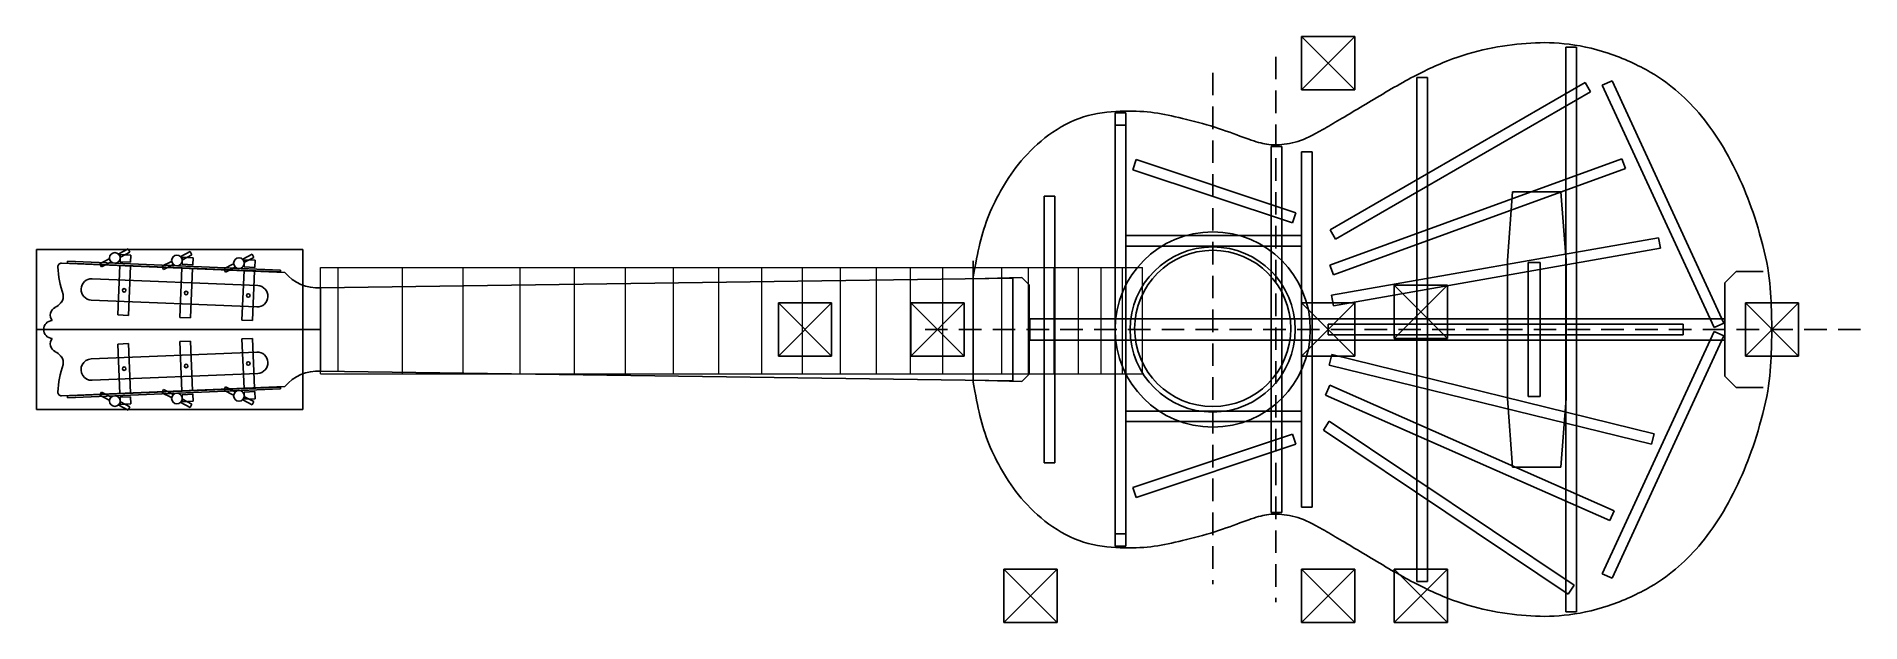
# Model space of a CAD drawing. Header units: millimetres. Extents: x -200 to 1500, y -1015 to 1075.
# Drawn here: x -170 to 858, y 235 to 565 of the extents above; entities that cross this region are included whole.
import ezdxf

# ---------------------------------------------------------------- set-up
doc = ezdxf.new("R2010")
doc.units = ezdxf.units.MM
doc.linetypes.add('DASHED', pattern=[19.05, 12.7, -6.35])
doc.layers.get('0').update_dxf_attribs({"linetype": 'CONTINUOUS', "lineweight": 25, "true_color": 0x000000})
for name, color, linetype, lineweight, true_color in [('bracing_back', 54, 'CONTINUOUS', 25, 0x808000), ('bracing_top', 94, 'CONTINUOUS', 25, 0x008000), ('dimensions', 5, 'DASHED', 25, 0x0000ff), ('frets', 7, 'CONTINUOUS', 13, 0x000000), ('guides', 252, 'CONTINUOUS', 25, 0xa0a0a4)]:
    doc.layers.add(name, color=color, linetype=linetype, lineweight=lineweight, true_color=true_color)

# ---------------------------------------------------------------- blocks, each defined once
blk = doc.blocks.new('classical_tuners')
for p, q in [((-42, 29), (-48, 29)), ((-48, 29), (-48, 1)), ((-42, 1), (-42, 29)), ((-7, 29), (-13, 29)), ((-13, 29), (-13, 1)), ((-7, 1), (-7, 29)), ((28, 29), (22, 29)), ((22, 29), (22, 1)), ((28, 1), (28, 29)), ((57.5, 1), (-62.5, 1)), ((-62.5, 1), (-62.5, 0)), ((-62.5, 0), (57.5, 0)), ((-31.7, 2.4), (-36.9, -0.6)), ((-35.9, -2.4), (-30.7, 0.6)), ((-30.7, 0.6), (-31.7, 2.4)), ((3.3, 2.4), (-1.9, -0.6)), ((-0.9, -2.4), (4.3, 0.6)), ((4.3, 0.6), (3.3, 2.4)), ((38.3, 2.4), (33.1, -0.6)), ((34.1, -2.4), (39.3, 0.6)), ((39.3, 0.6), (38.3, 2.4)), ((57.5, 0), (57.5, 1)), ((-48, -1), (-42, -1)), ((-48, -5), (-48, -1)), ((-42, -5), (-48, -5)), ((-42.1, -3.6), (-47.3, -6.6)), ((-47.3, -6.6), (-46.3, -8.4)), ((-46.3, -8.4), (-41.1, -5.4)), ((-42, -1), (-42, -5)), ((-13, -5), (-13, -1)), ((-13, -1), (-7, -1)), ((-7, -5), (-13, -5)), ((-7.1, -3.6), (-12.3, -6.6)), ((-12.3, -6.6), (-11.3, -8.4)), ((-11.3, -8.4), (-6.1, -5.4)), ((-7, -1), (-7, -5)), ((22, -5), (22, -1)), ((22, -1), (28, -1)), ((28, -5), (22, -5)), ((27.9, -3.6), (22.7, -6.6)), ((22.7, -6.6), (23.7, -8.4)), ((23.7, -8.4), (28.9, -5.4)), ((28, -1), (28, -5))]:
    blk.add_line(p, q)
for centre, radius in [((-45, 15), 1), ((-10, 15), 1), ((25, 15), 1), ((-39, -3), 3), ((-4, -3), 3), ((31, -3), 3)]:
    blk.add_circle(centre, radius)

msp = doc.modelspace()

# ---------------------------------------------------------------- linework, layer by layer
for p, q in [((658.8, 438.8), (661.7, 477.6)), ((661.7, 477.6), (688.9, 477.6)), ((688.9, 477.6), (691.8, 438.8)), ((-20, 445), (-170, 445)), ((-170, 445), (-170, 355)), ((-20, 355), (-20, 445)), ((-30, 432.1), (-155.9, 437.3)), ((357.7, 438.6), (357.7, 371.4)), ((658.8, 400), (658.8, 438.8)), ((670.4, 437.8), (670.4, 400)), ((670.4, 437.8), (677.2, 437.8)), ((677.2, 437.8), (677.2, 400)), ((691.8, 438.8), (691.8, 400)), ((787.6, 432.6), (781.2, 426.2)), ((802.8, 432.6), (787.6, 432.6)), ((-45.3, 424.7), (-138.7, 428.6)), ((-20, 400), (-20, 425)), ((380, 429), (-10, 423.5)), ((-10, 400), (-10, 423.5)), ((385.2, 429.3), (357.6, 428.5)), ((380, 429), (380, 371)), ((389.3, 425.2), (385.2, 429.3)), ((389.3, 400), (389.3, 425.2)), ((781.2, 426.2), (781.2, 400)), ((-45.8, 412.7), (-139.2, 416.6)), ((-170, 400), (-10, 400)), ((-20, 400), (-20, 375)), ((-10, 400), (-10, 376.5)), ((-10, 400), (-10, 376.5)), ((389.3, 400), (389.3, 374.8)), ((658.8, 400), (658.8, 361.2)), ((670.4, 362.2), (670.4, 400)), ((677.2, 362.2), (677.2, 400)), ((691.8, 361.2), (691.8, 400)), ((781.2, 373.8), (781.2, 400)), ((-45.8, 387.3), (-139.2, 383.4)), ((-45.3, 375.3), (-138.7, 371.4)), ((380, 371), (-10, 376.5)), ((385.2, 370.7), (357.6, 371.5)), ((389.3, 374.8), (385.2, 370.7)), ((787.6, 367.4), (781.2, 373.8)), ((-30, 367.9), (-155.9, 362.7)), ((658.8, 361.2), (661.7, 322.4)), ((670.4, 362.2), (677.2, 362.2)), ((688.9, 322.4), (691.8, 361.2)), ((802.8, 367.4), (787.6, 367.4)), ((-170, 355), (-20, 355)), ((661.7, 322.4), (688.9, 322.4))]:
    msp.add_line(p, q)
for centre, radius in [((492.7, 400), 55), ((492.7, 400), 46.5), ((492.7, 400.6), 44)]:
    msp.add_circle(centre, radius)
for centre, radius, start, end in [((-156, 435.3), 2, 87.6312, 182.3028), ((-104.5, 437.4), 53.5, 182.3028, 199.2775), ((-11.5, 447.6), 24.2, 220.0032, 273.5435), ((-138.9, 422.6), 6, 87.6312, 267.6312), ((-45.6, 418.7), 6, 267.6312, 87.6312), ((-157.2, 408), 5, 117.0379, 216.8938), ((-164, 421.4), 10, 297.0379, 318.8752), ((-170.4, 427), 18.5, 318.8752, 321.3455), ((-159.9, 418.5), 5, 321.3455, 13.8275), ((-161, 400), 5, 92.0901, 180), ((-161, 400), 5, 180, 267.9099), ((-157.2, 392), 5, 143.1062, 242.9621), ((-164, 378.6), 10, 41.1248, 62.9621), ((-104.5, 362.6), 53.5, 160.7225, 177.6972), ((-170.4, 373), 18.5, 38.6545, 41.1248), ((-159.9, 381.5), 5, 346.1725, 38.6545), ((-138.9, 377.4), 6, 92.3688, 272.3688), ((-45.6, 381.3), 6, 272.3688, 92.3688), ((-11.5, 352.4), 24.2, 86.4565, 139.9968), ((-156, 364.7), 2, 177.6972, 272.3688)]:
    msp.add_arc(centre, radius, start, end)
for points in [[(357.6, 428.5), (359.1, 437.5), (361.3, 448.7), (366.1, 464.4), (373.9, 479.9), (383.9, 494.9), (399.7, 510.3), (419.7, 521.2), (441.3, 523.3), (458.2, 522.8), (472.9, 519.6), (491.9, 514.9), (509, 508.6), (520.3, 504.5), (528.2, 503.6), (540.6, 505.1), (553.2, 511.5), (574.9, 524.5), (602, 540.8), (625, 552), (647.9, 558.7), (669.6, 561.6), (689.8, 561.8), (715.5, 556.8), (741.1, 544.8), (755.5, 533.7), (768.2, 520.9), (780.7, 503), (791.5, 481.7), (799, 461.3), (806.5, 433.5), (807.4, 412.9), (807.8, 400), (807.8, 400)], [(357.6, 371.5), (359.1, 362.5), (361.3, 351.3), (366.1, 335.6), (373.9, 320.1), (383.9, 305.1), (399.7, 289.7), (419.7, 278.8), (441.3, 276.7), (458.2, 277.2), (472.9, 280.4), (491.9, 285.1), (509, 291.4), (520.3, 295.5), (528.2, 296.4), (540.6, 294.9), (553.2, 288.5), (574.9, 275.5), (602, 259.2), (625, 248), (647.9, 241.3), (669.6, 238.4), (689.8, 238.2), (715.5, 243.2), (741.1, 255.2), (755.5, 266.3), (768.2, 279.1), (780.7, 297), (791.5, 318.3), (799, 338.7), (806.5, 366.5), (807.4, 387.1), (807.8, 400), (807.8, 400)]]:
    msp.add_open_spline(points, degree=3)
at = {"layer": 'bracing_back'}
for p, q in [((691.7, 559), (691.7, 241)), ((691.7, 559), (697.7, 559)), ((697.7, 241), (697.7, 559)), ((607.7, 542), (607.7, 258)), ((607.7, 542), (613.7, 542)), ((613.7, 258), (613.7, 542)), ((437.7, 522), (437.7, 278)), ((437.7, 522), (443.7, 522)), ((443.7, 278), (443.7, 522)), ((525.7, 503), (525.7, 297)), ((525.7, 503), (531.7, 503)), ((531.7, 297), (531.7, 503)), ((781.2, 406), (389.7, 406)), ((389.7, 406), (389.7, 394)), ((781.2, 394), (781.2, 406)), ((389.7, 394), (781.2, 394)), ((525.7, 297), (531.7, 297)), ((437.7, 278), (443.7, 278)), ((607.7, 258), (613.7, 258)), ((691.7, 241), (697.7, 241))]:
    msp.add_line(p, q, dxfattribs=at)
at = {"layer": 'bracing_top'}
for p, q in [((702.6, 539.1), (558.8, 456.1)), ((705.6, 533.9), (702.6, 539.1)), ((712.2, 537.5), (717.7, 540)), ((775.2, 401.1), (712.2, 537.5)), ((780.6, 403.6), (717.7, 540)), ((561.8, 450.9), (705.6, 533.9)), ((443.7, 515), (437.7, 515)), ((437.7, 515), (437.7, 285)), ((443.7, 285), (443.7, 515)), ((449.6, 495.7), (447.7, 490)), ((539.6, 465.7), (449.6, 495.7)), ((548.7, 500), (542.7, 500)), ((542.7, 500), (542.7, 300)), ((548.7, 300), (548.7, 500)), ((723.2, 496.2), (558.7, 436.3)), ((725.2, 490.6), (723.2, 496.2)), ((537.7, 460), (447.7, 490)), ((560.8, 430.7), (725.2, 490.6)), ((403.7, 475), (397.7, 475)), ((397.7, 475), (397.7, 325)), ((403.7, 325), (403.7, 475)), ((537.7, 460), (539.6, 465.7)), ((542.7, 453), (443.7, 453)), ((443.7, 453), (443.7, 447)), ((558.8, 456.1), (561.8, 450.9)), ((443.7, 447), (542.7, 447)), ((743.9, 451.7), (559.7, 419.3)), ((560.8, 413.4), (744.9, 445.8)), ((744.9, 445.8), (743.9, 451.7)), ((558.7, 436.3), (560.8, 430.7)), ((559.7, 419.3), (560.8, 413.4)), ((757.7, 403), (557.7, 403)), ((557.7, 403), (557.7, 397)), ((757.7, 397), (757.7, 403)), ((775.2, 401.1), (780.6, 403.6)), ((557.7, 397), (757.7, 397)), ((775.2, 398.9), (712.2, 262.5)), ((780.6, 396.4), (717.7, 260)), ((775.2, 398.9), (780.6, 396.4)), ((558.4, 380), (559.9, 385.9)), ((559.9, 385.9), (741.5, 341.2)), ((740, 335.4), (558.4, 380)), ((556.3, 363.1), (558.7, 368.6)), ((716.4, 292.4), (556.3, 363.1)), ((558.7, 368.6), (718.8, 297.9)), ((443.7, 354.1), (542.7, 354.1)), ((443.7, 348.1), (443.7, 354.1)), ((542.7, 348.1), (443.7, 348.1)), ((537.7, 341.1), (447.7, 311.1)), ((537.7, 341.1), (539.6, 335.4)), ((555.1, 343.4), (558.4, 348.3)), ((693, 251), (555.1, 343.4)), ((558.4, 348.3), (696.4, 256)), ((741.5, 341.2), (740, 335.4)), ((539.6, 335.4), (449.6, 305.4)), ((397.7, 325), (403.7, 325)), ((449.6, 305.4), (447.7, 311.1)), ((542.7, 300), (548.7, 300)), ((718.8, 297.9), (716.4, 292.4)), ((437.7, 285), (443.7, 285)), ((712.2, 262.5), (717.7, 260)), ((696.4, 256), (693, 251))]:
    msp.add_line(p, q, dxfattribs=at)
at = {"layer": 'dimensions'}
for p, q in [((528.2, 553.6), (528.2, 246.4)), ((492.7, 544.6), (492.7, 256.6)), ((857.7, 400), (327.7, 400))]:
    msp.add_line(p, q, dxfattribs=at)
at = {"layer": 'frets'}
for p, q in [((-10, 375), (-10, 435)), ((-10, 435), (453.2, 435)), ((0, 376.4), (0, 435)), ((36.2, 375), (36.2, 435)), ((70.4, 375), (70.4, 435)), ((102.6, 375), (102.6, 435)), ((133.1, 375), (133.1, 435)), ((161.8, 375), (161.8, 435)), ((188.9, 375), (188.9, 435)), ((214.5, 375), (214.5, 435)), ((238.7, 375), (238.7, 435)), ((261.5, 375), (261.5, 435)), ((283, 375), (283, 435)), ((303.3, 375), (303.3, 435)), ((322.5, 375), (322.5, 435)), ((340.6, 375), (340.6, 435)), ((357.7, 375), (357.7, 435)), ((373.8, 375), (373.8, 435)), ((389, 375), (389, 435)), ((403.4, 375), (403.4, 435)), ((417, 375), (417, 435)), ((429.8, 375), (429.8, 435)), ((441.8, 375), (441.8, 435)), ((453.2, 375), (453.2, 435)), ((-10, 375), (453.2, 375))]:
    msp.add_line(p, q, dxfattribs=at)
at = {"layer": 'guides'}
for p, q in [((542.7, 565), (572.7, 535)), ((572.7, 565), (542.7, 535)), ((542.7, 535), (542.7, 565)), ((542.7, 565), (572.7, 565)), ((572.7, 565), (572.7, 535)), ((572.7, 535), (542.7, 535)), ((595, 425), (595, 395)), ((625, 425), (595, 425)), ((595, 395), (625, 425)), ((625, 395), (595, 425)), ((625, 395), (625, 425)), ((248, 415), (278, 385)), ((278, 415), (248, 385)), ((248, 385), (248, 415)), ((248, 415), (278, 415)), ((278, 415), (278, 385)), ((322.7, 415), (352.7, 385)), ((352.7, 415), (322.7, 385)), ((322.7, 385), (322.7, 415)), ((322.7, 415), (352.7, 415)), ((352.7, 415), (352.7, 385)), ((542.7, 415), (572.7, 385)), ((572.7, 415), (542.7, 385)), ((542.7, 385), (542.7, 415)), ((542.7, 415), (572.7, 415)), ((572.7, 415), (572.7, 385)), ((792.8, 415), (822.8, 385)), ((822.8, 415), (792.8, 385)), ((792.8, 385), (792.8, 415)), ((792.8, 415), (822.8, 415)), ((822.8, 415), (822.8, 385)), ((595, 395), (625, 395)), ((278, 385), (248, 385)), ((352.7, 385), (322.7, 385)), ((572.7, 385), (542.7, 385)), ((822.8, 385), (792.8, 385)), ((405, 265), (375, 265)), ((375, 265), (375, 235)), ((405, 265), (375, 235)), ((375, 265), (405, 235)), ((405, 235), (405, 265)), ((542.7, 235), (572.7, 265)), ((572.7, 235), (542.7, 265)), ((542.7, 265), (542.7, 235)), ((572.7, 265), (542.7, 265)), ((572.7, 235), (572.7, 265)), ((595, 265), (625, 235)), ((625, 265), (595, 235)), ((595, 235), (595, 265)), ((595, 265), (625, 265)), ((625, 265), (625, 235)), ((375, 235), (405, 235)), ((542.7, 235), (572.7, 235)), ((625, 235), (595, 235))]:
    msp.add_line(p, q, dxfattribs=at)

# ---------------------------------------------------------------- block references
at = {"rotation": 177.6}
msp.add_blockref('classical_tuners', (-95, 436), dxfattribs=at)
at = {"yscale": -1, "rotation": 182.3999999999998}
msp.add_blockref('classical_tuners', (-95, 364), dxfattribs=at)

doc.saveas('drawing.dxf')
